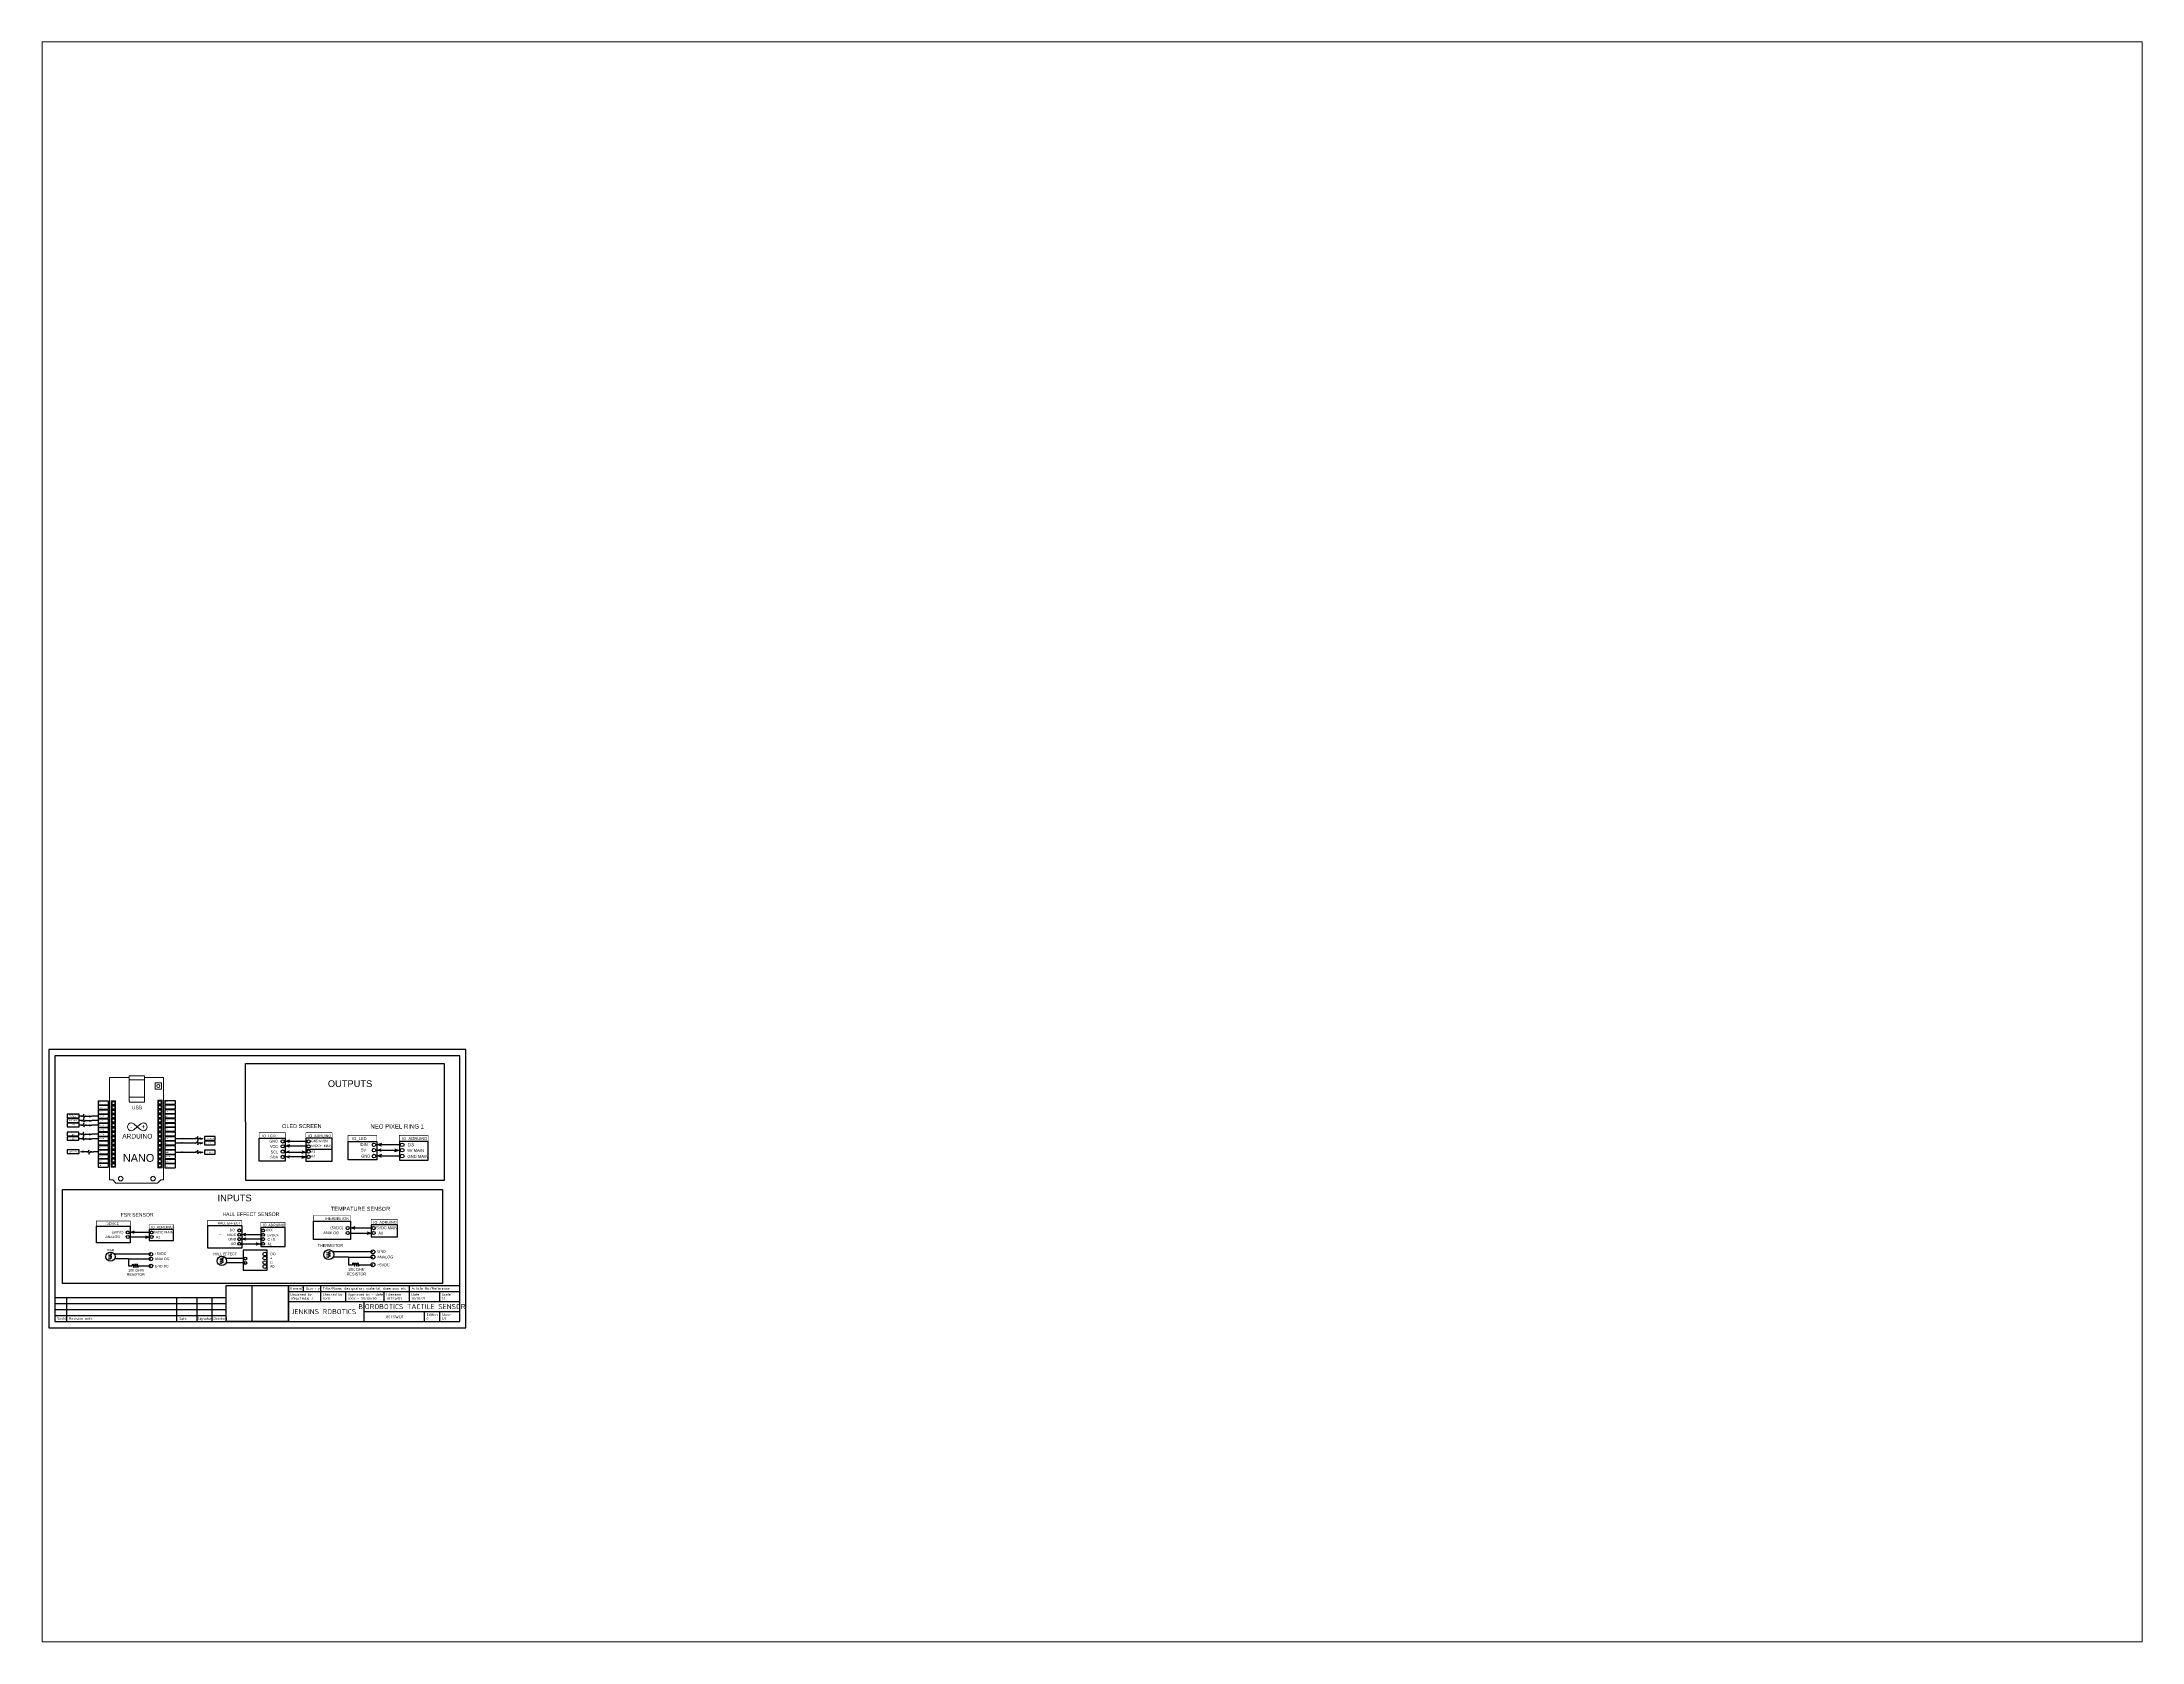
# Paper-space layout 'Layout1' of a CAD drawing. Header units: inches. Extents: x 1.05 to 9.45, y 0.8 to 7.2.
# The model-space entities are those that its viewports show. They can reach past a viewport. Long polylines and large blocks are cut down to what shows.
import ezdxf
from ezdxf.enums import TextEntityAlignment as Align

# ---------------------------------------------------------------- set-up
doc = ezdxf.new("R2010")
doc.units = ezdxf.units.IN
doc.header["$MEASUREMENT"] = 0
for name, pattern in [('ACAD_ISO03W100', [30, 12, -18]), ('DOTS', [0.1, 0.05, -0.05]), ('HIDDEN', [0.375, 0.25, -0.125])]:
    doc.linetypes.add(name, pattern=pattern)
for name, color, linetype in [('COMPONETS', 7, 'Continuous'), ('template', 7, 'Continuous'), ('used io', 7, 'Continuous')]:
    doc.layers.add(name, color=color, linetype=linetype)
doc.styles.add('ISO Proportional', font='isocp.shx')
doc.styles.get("Standard").update_dxf_attribs({"font": 'Arial.ttf'})
picture_1 = doc.add_image_def('image1.png', size_in_pixel=(800, 801))

# ---------------------------------------------------------------- blocks, each defined once
blk = doc.blocks.new('Title Block')
at = {"linetype": 'ACAD_ISO03W100'}
blk.add_lwpolyline([(19.82, 0.5), (14.68, 0.5), (14.68, 3.5), (19.82, 3.5)], close=True, dxfattribs=at)
at = {"layer": 'template'}
for p, q in [((34.5, 23), (0, 23)), ((0, 23), (0, 0)), ((34.5, 0), (34.5, 23)), ((0.5, 22.5), (0.5, 0.5)), ((34, 22.5), (0.5, 22.5)), ((33, 22.5), (1.5, 22.5)), ((34, 0.5), (34, 22.5)), ((19.82, 3.5), (34, 3.5)), ((19.82, 3), (19.82, 3.5)), ((21.07, 3), (21.07, 3.5)), ((22.49, 3), (22.49, 3.5)), ((29.83, 3), (29.83, 3.5)), ((0.5, 2.5), (14.68, 2.5)), ((0.5, 2), (14.68, 2)), ((1.5, 0.5), (1.5, 2.5)), ((10.59, 0.5), (10.59, 2.5)), ((12.26, 0.5), (12.26, 2.5)), ((13.51, 0.5), (13.51, 2.5)), ((14.68, 0.5), (14.68, 2.5)), ((19.82, 3), (34, 3)), ((19.82, 0.5), (19.82, 3)), ((19.82, 2.17), (34, 2.17)), ((22.49, 2.17), (22.49, 3)), ((24.57, 2.17), (24.57, 3)), ((26.08, 0.5), (26.08, 2.17)), ((27.74, 2.17), (27.74, 3)), ((29.83, 2.17), (29.83, 3)), ((32.33, 2.17), (32.33, 3)), ((0, 0), (34.5, 0)), ((0.5, 1.5), (14.68, 1.5)), ((0.5, 1), (14.68, 1)), ((0.5, 0.5), (34, 0.5)), ((26.08, 1.33), (34, 1.33)), ((31.08, 0.5), (31.08, 1.33)), ((32.33, 0.5), (32.33, 1.33))]:
    blk.add_line(p, q, dxfattribs=at)
at = {"layer": 'template', "style": 'ISO Proportional'}
for s, height, p in [('Itemref', 0.209, (19.99, 3.25)), ('Designed by', 0.2085, (19.99, 2.75)), ('Quantity', 0.209, (21.24, 3.25)), ('Title/Name, designation, material, dimension etc', 0.2085, (22.66, 3.25)), ('Checked by', 0.209, (22.66, 2.75)), ('Approved by - date', 0.2085, (24.74, 2.75)), ('Filename', 0.209, (27.91, 2.75)), ('Article No./Reference', 0.2085, (30, 3.25)), ('Date', 0.209, (30, 2.75)), ('Scale', 0.209, (32.5, 2.75)), ('RevNo', 0.209, (0.67, 0.75)), ('Revision note', 0.2085, (1.67, 0.75)), ('Date', 0.209, (10.76, 0.75)), ('Signature', 0.209, (12.29, 0.75)), ('Checked', 0.209, (13.6, 0.75)), ('Edition', 0.209, (31.25, 1.08)), ('Sheet', 0.209, (32.5, 1.08))]:
    blk.add_text(s, height=height, dxfattribs=at).set_placement(p, align=Align.MIDDLE_LEFT)
at = {"layer": 'template', "style": 'ISO Proportional', "flags": 8}
for tag, p in [('DESIGNED_BY', (19.99, 2.42)), ('CHECKED_BY', (22.66, 2.42)), ('APPROVED_BY_DATE', (24.74, 2.42)), ('FILENAME', (27.91, 2.42)), ('DATE', (30, 2.42)), ('SCALE', (32.5, 2.42)), ('EDITION', (31.25, 0.75)), ('SHEET', (32.5, 0.75))]:
    blk.add_attdef(tag, text='', height=0.209, dxfattribs=at).set_placement(p, align=Align.MIDDLE_LEFT)
for tag, height, p in [('TITLE', 0.417, (30.04, 1.75)), ('OWNER', 0.417, (22.71, 1.37)), ('DRAWING_NUMBER', 0.25, (28.58, 0.92))]:
    blk.add_attdef(tag, text='', height=height, dxfattribs=at).set_placement(p, align=Align.MIDDLE)
at = {"linetype": 'ACAD_ISO03W100'}
image = blk.add_image(picture_1, insert=(16.82, 0.5), size_in_units=(3, 3), dxfattribs=at)
image.dxf.flags = 7
blk = doc.blocks.new('I2C')
at = {"lineweight": 5}
for points in [[(-1.25, 0), (1.25, 0), (1.25, 2.5), (-1.25, 2.5)], [(-0.75, 0.5), (0.75, 0.5), (0.75, 2), (-0.75, 2)]]:
    blk.add_lwpolyline(points, close=True, dxfattribs=at)
blk = doc.blocks.new('ARDUINO NANO IO')
at = {"layer": 'used io'}
h = blk.add_hatch(color=0, dxfattribs=at)
h.dxf.hatch_style = 1
h.paths.add_polyline_path([(0.03, 3.95), (-0.14, 4.02), (-0.11, 3.95), (-0.14, 3.89)])
h = blk.add_hatch(color=256, dxfattribs=at)
h.dxf.hatch_style = 1
h.paths.add_polyline_path([(0.04, 5.09), (-0.13, 5.15), (-0.1, 5.09), (-0.13, 5.03)])
h = blk.add_hatch(color=256, dxfattribs=at)
h.dxf.hatch_style = 1
h.paths.add_polyline_path([(0.04, 4.81), (-0.13, 4.87), (-0.1, 4.81), (-0.13, 4.75)])
h = blk.add_hatch(color=0, dxfattribs=at)
h.dxf.hatch_style = 1
h.paths.add_polyline_path([(0.04, 4.53), (-0.13, 4.59), (-0.1, 4.53), (-0.13, 4.47)])
h = blk.add_hatch(color=0, dxfattribs=at)
h.dxf.hatch_style = 1
h.paths.add_polyline_path([(-0.66, 2.84), (-0.49, 2.77), (-0.52, 2.84), (-0.49, 2.9)])
h = blk.add_hatch(color=0, dxfattribs=at)
h.dxf.hatch_style = 1
h.paths.add_polyline_path([(0.03, 3.67), (-0.14, 3.74), (-0.11, 3.67), (-0.14, 3.61)])
h = blk.add_hatch(color=256, dxfattribs=at)
h.dxf.hatch_style = 1
h.paths.add_polyline_path([(7.04, 3.68), (6.86, 3.75), (6.89, 3.68), (6.86, 3.62)])
h = blk.add_hatch(color=256, dxfattribs=at)
h.dxf.hatch_style = 1
h.paths.add_polyline_path([(7.04, 3.4), (6.86, 3.46), (6.89, 3.4), (6.86, 3.33)])
h = blk.add_hatch(color=0, dxfattribs=at)
h.dxf.hatch_style = 1
h.paths.add_polyline_path([(7.04, 2.82), (6.86, 2.88), (6.89, 2.82), (6.86, 2.75)])
at = {"layer": 'template', "lineweight": 5}
for p, q in [((2.38, 7.38), (3.36, 7.38)), ((2.38, 6.29), (3.36, 6.29)), ((2.68, 4.6), (2.9, 4.42)), ((2.68, 4.23), (2.9, 4.42)), ((3.13, 4.6), (2.9, 4.42)), ((3.13, 4.23), (2.9, 4.42))]:
    blk.add_line(p, q, dxfattribs=at)
at = {"layer": 'template', "linetype": 'Continuous'}
for p, q in [((0.42, 6.06), (1.05, 6.06)), ((0.42, 6.06), (0.42, 5.81)), ((0.42, 5.81), (1.05, 5.81)), ((0.42, 5.78), (0.42, 5.53)), ((0.42, 5.78), (1.05, 5.78)), ((0.42, 5.53), (1.05, 5.53)), ((0.42, 5.5), (0.42, 5.25)), ((0.42, 5.5), (1.05, 5.5)), ((1.05, 6.06), (1.05, 5.81)), ((1.05, 5.78), (1.05, 5.53)), ((1.05, 5.5), (1.05, 5.25)), ((4.64, 6.09), (5.28, 6.09)), ((4.64, 6.09), (4.64, 5.84)), ((4.64, 5.84), (5.28, 5.84)), ((4.64, 5.81), (4.64, 5.55)), ((4.64, 5.81), (5.28, 5.81)), ((4.64, 5.55), (5.28, 5.55)), ((4.64, 5.52), (4.64, 5.27)), ((4.64, 5.52), (5.28, 5.52)), ((5.28, 6.09), (5.28, 5.84)), ((5.28, 5.81), (5.28, 5.55)), ((5.28, 5.52), (5.28, 5.27)), ((0.42, 5.25), (1.05, 5.25)), ((0.42, 5.21), (1.05, 5.21)), ((0.42, 5.21), (0.42, 4.96)), ((0.42, 4.96), (1.05, 4.96)), ((0.42, 4.93), (0.42, 4.68)), ((0.42, 4.93), (1.05, 4.93)), ((0.42, 4.68), (1.05, 4.68)), ((0.42, 4.65), (0.42, 4.4)), ((0.42, 4.65), (1.05, 4.65)), ((0.42, 4.4), (1.05, 4.4)), ((0.42, 4.37), (1.05, 4.37)), ((0.42, 4.37), (0.42, 4.12)), ((0.42, 4.12), (1.05, 4.12)), ((0.42, 4.09), (0.42, 3.84)), ((0.42, 4.09), (1.05, 4.09)), ((1.05, 5.21), (1.05, 4.96)), ((1.05, 4.93), (1.05, 4.68)), ((1.05, 4.65), (1.05, 4.4)), ((1.05, 4.37), (1.05, 4.12)), ((1.05, 4.09), (1.05, 3.84)), ((4.64, 5.27), (5.28, 5.27)), ((4.64, 5.23), (5.28, 5.23)), ((4.64, 5.23), (4.64, 4.98)), ((4.64, 4.98), (5.28, 4.98)), ((4.64, 4.95), (4.64, 4.69)), ((4.64, 4.95), (5.28, 4.95)), ((4.64, 4.69), (5.28, 4.69)), ((4.64, 4.66), (5.28, 4.66)), ((4.64, 4.66), (4.64, 4.41)), ((4.64, 4.41), (5.28, 4.41)), ((4.64, 4.39), (4.64, 4.14)), ((4.64, 4.39), (5.28, 4.39)), ((4.64, 4.14), (5.28, 4.14)), ((4.64, 4.11), (4.64, 3.85)), ((4.64, 4.11), (5.28, 4.11)), ((5.28, 5.23), (5.28, 4.98)), ((5.28, 4.95), (5.28, 4.69)), ((5.28, 4.66), (5.28, 4.41)), ((5.28, 4.39), (5.28, 4.14)), ((5.28, 4.11), (5.28, 3.85)), ((0.42, 3.84), (1.05, 3.84)), ((0.42, 3.81), (0.42, 3.56)), ((0.42, 3.81), (1.05, 3.81)), ((0.42, 3.56), (1.05, 3.56)), ((0.42, 3.56), (1.05, 3.56)), ((0.42, 3.53), (0.42, 3.28)), ((0.42, 3.53), (1.05, 3.53)), ((0.42, 3.28), (1.05, 3.28)), ((0.42, 3.25), (1.05, 3.25)), ((0.42, 3.25), (0.42, 3)), ((0.42, 3), (1.05, 3)), ((0.42, 2.96), (0.42, 2.71)), ((0.42, 2.96), (1.05, 2.96)), ((0.42, 2.71), (1.05, 2.71)), ((0.42, 2.68), (0.42, 2.43)), ((0.42, 2.68), (1.05, 2.68)), ((1.05, 3.81), (1.05, 3.56)), ((1.05, 3.53), (1.05, 3.28)), ((1.05, 3.25), (1.05, 3)), ((1.05, 2.96), (1.05, 2.71)), ((1.05, 2.68), (1.05, 2.43)), ((4.64, 3.85), (5.28, 3.85)), ((4.64, 3.82), (5.28, 3.82)), ((4.64, 3.82), (4.64, 3.56)), ((4.64, 3.56), (5.28, 3.56)), ((4.64, 3.53), (4.64, 3.28)), ((4.64, 3.53), (5.28, 3.53)), ((4.64, 3.28), (5.28, 3.28)), ((4.64, 3.25), (4.64, 2.99)), ((4.64, 3.25), (5.28, 3.25)), ((4.64, 2.99), (5.28, 2.99)), ((4.64, 2.96), (5.28, 2.96)), ((4.64, 2.96), (4.64, 2.7)), ((4.64, 2.7), (5.28, 2.7)), ((4.64, 2.67), (5.28, 2.67)), ((4.64, 2.67), (4.64, 2.42)), ((5.28, 3.82), (5.28, 3.56)), ((5.28, 3.53), (5.28, 3.28)), ((5.28, 3.25), (5.28, 2.99)), ((5.28, 2.96), (5.28, 2.7)), ((5.28, 2.67), (5.28, 2.42)), ((0.42, 2.43), (1.05, 2.43)), ((0.42, 2.4), (1.05, 2.4)), ((0.42, 2.4), (0.42, 2.15)), ((0.42, 2.15), (1.05, 2.15)), ((0.42, 2.12), (0.42, 1.87)), ((0.42, 2.12), (1.05, 2.12)), ((0.42, 1.87), (1.05, 1.87)), ((1.05, 2.4), (1.05, 2.15)), ((1.05, 2.12), (1.05, 1.87)), ((4.64, 2.42), (5.28, 2.42)), ((4.64, 2.38), (5.28, 2.38)), ((4.64, 2.38), (4.64, 2.13)), ((4.64, 2.13), (5.28, 2.13)), ((4.64, 2.1), (4.64, 1.84)), ((4.64, 2.1), (5.28, 2.1)), ((4.64, 1.84), (5.28, 1.84)), ((5.28, 2.38), (5.28, 2.13)), ((5.28, 2.1), (5.28, 1.84))]:
    blk.add_line(p, q, dxfattribs=at)
at = {"layer": 'template', "lineweight": 9}
blk.add_lwpolyline([(4.56, 7.54), (3.36, 7.54), (3.36, 7.64), (2.38, 7.64), (2.38, 7.54), (1.15, 7.54), (1.15, 1.07), (1.35, 1.07), (1.55, 0.86), (4.18, 0.86), (4.39, 1.07), (4.56, 1.07), (4.56, 7.54)], dxfattribs=at)
at = {"layer": 'template', "lineweight": 5}
blk.add_lwpolyline([(2.38, 7.54), (2.38, 6.03, 0.414214), (2.44, 5.97), (3.3, 5.97, 0.414214), (3.36, 6.03), (3.36, 7.54)], format="xyb", dxfattribs=at)
blk.add_lwpolyline([(4.03, 7.2), (4.03, 6.8), (4.43, 6.8), (4.43, 7.2)], close=True, dxfattribs=at)
for centre, radius in [((4.23, 7), 0.0983), ((1.85, 1.15), 0.147), ((3.89, 1.15), 0.147)]:
    blk.add_circle(centre, radius, dxfattribs=at)
for centre, start, end in [((2.52, 4.42), 50, 310), ((3.28, 4.42), 230, 130)]:
    blk.add_arc(centre, 0.246, start, end, dxfattribs=at)
at = {"layer": 'used io'}
for p, q in [((-0.63, 5.09), (-0.76, 5.09)), ((-0.63, 4.81), (-0.76, 4.81)), ((-0.33, 5.09), (0.04, 5.09)), ((-0.33, 4.81), (0.04, 4.81)), ((0.04, 5.09), (-0.13, 5.03)), ((0.04, 4.81), (-0.13, 4.75)), ((0.43, 5.09), (0.04, 5.09)), ((0.43, 4.81), (0.04, 4.81)), ((5.27, 3.68), (6.55, 3.68)), ((5.27, 3.4), (6.55, 3.4)), ((6.86, 3.68), (7.04, 3.68)), ((7.04, 3.68), (6.86, 3.62)), ((6.86, 3.4), (7.04, 3.4)), ((7.04, 3.4), (6.86, 3.33))]:
    blk.add_line(p, q, dxfattribs=at)
at = {"layer": 'used io', "color": 0}
for p, q in [((-0.63, 4.53), (-0.76, 4.53)), ((-0.33, 4.53), (0.04, 4.53)), ((0.04, 4.53), (-0.13, 4.47)), ((0.43, 4.53), (0.04, 4.53)), ((-0.64, 3.95), (-0.78, 3.95)), ((-0.64, 3.67), (-0.78, 3.67)), ((-0.66, 2.84), (-0.49, 2.9)), ((-0.3, 2.84), (-0.66, 2.84)), ((-0.34, 3.95), (0.03, 3.95)), ((-0.34, 3.67), (0.03, 3.67)), ((0.03, 3.95), (-0.14, 3.89)), ((0.03, 3.67), (-0.14, 3.61)), ((0, 2.84), (0.14, 2.84)), ((0.42, 3.95), (0.03, 3.95)), ((0.42, 3.67), (0.03, 3.67)), ((0.44, 2.84), (0.14, 2.84)), ((5.27, 2.82), (6.55, 2.82)), ((6.86, 2.82), (7.04, 2.82)), ((7.04, 2.82), (6.86, 2.75))]:
    blk.add_line(p, q, dxfattribs=at)
at = {"layer": 'used io', "linetype": 'Continuous'}
for p, q in [((-0.58, 5.09), (-0.54, 5.09)), ((-0.58, 4.81), (-0.54, 4.81)), ((-0.48, 5.22), (-0.54, 5.09)), ((-0.48, 4.94), (-0.54, 4.81)), ((-0.48, 5.09), (-0.48, 5.22)), ((-0.48, 5.09), (-0.48, 4.99)), ((-0.48, 4.99), (-0.42, 5.09)), ((-0.48, 4.81), (-0.48, 4.94)), ((-0.48, 4.81), (-0.48, 4.71)), ((-0.48, 4.71), (-0.42, 4.81)), ((-0.42, 5.09), (-0.38, 5.09)), ((-0.42, 4.81), (-0.38, 4.81)), ((6.6, 3.68), (6.64, 3.68)), ((6.6, 3.4), (6.64, 3.4)), ((6.71, 3.82), (6.64, 3.68)), ((6.71, 3.53), (6.64, 3.4)), ((6.71, 3.68), (6.71, 3.82)), ((6.71, 3.68), (6.71, 3.58)), ((6.71, 3.58), (6.76, 3.68)), ((6.71, 3.4), (6.71, 3.53)), ((6.71, 3.4), (6.71, 3.29)), ((6.71, 3.29), (6.76, 3.4)), ((6.71, 3.4), (6.71, 3.29)), ((6.71, 3.29), (6.76, 3.4)), ((6.76, 3.68), (6.81, 3.68)), ((6.76, 3.4), (6.81, 3.4))]:
    blk.add_line(p, q, dxfattribs=at)
at = {"layer": 'used io', "color": 0, "linetype": 'Continuous'}
for p, q in [((-0.58, 4.53), (-0.54, 4.53)), ((-0.49, 4.09), (-0.56, 3.95)), ((-0.48, 4.66), (-0.54, 4.53)), ((-0.49, 3.95), (-0.49, 4.09)), ((-0.48, 4.53), (-0.48, 4.66)), ((-0.48, 4.53), (-0.48, 4.42)), ((-0.48, 4.42), (-0.42, 4.53)), ((-0.42, 4.53), (-0.38, 4.53)), ((-0.59, 3.95), (-0.56, 3.95)), ((-0.59, 3.67), (-0.56, 3.67)), ((-0.49, 3.8), (-0.56, 3.67)), ((-0.49, 3.95), (-0.49, 3.85)), ((-0.49, 3.85), (-0.44, 3.95)), ((-0.49, 3.67), (-0.49, 3.8)), ((-0.49, 3.67), (-0.49, 3.57)), ((-0.49, 3.57), (-0.44, 3.67)), ((-0.44, 3.95), (-0.39, 3.95)), ((-0.44, 3.67), (-0.39, 3.67)), ((-0.2, 2.84), (-0.25, 2.84)), ((-0.15, 2.94), (-0.2, 2.84)), ((-0.15, 2.84), (-0.15, 2.94)), ((-0.15, 2.84), (-0.15, 2.7)), ((-0.15, 2.7), (-0.08, 2.84)), ((-0.05, 2.84), (-0.08, 2.84)), ((6.6, 2.82), (6.64, 2.82)), ((6.71, 2.95), (6.64, 2.82)), ((6.71, 2.82), (6.71, 2.95)), ((6.71, 2.82), (6.71, 2.71)), ((6.71, 2.71), (6.76, 2.82)), ((6.76, 2.82), (6.81, 2.82))]:
    blk.add_line(p, q, dxfattribs=at)
at = {"layer": 'used io', "color": 0, "linetype": 'DOTS'}
for points in [[(-1.53, 3.85), (-0.78, 3.85), (-0.78, 4.08), (-1.53, 4.08)], [(-1.52, 4.42), (-0.76, 4.42), (-0.76, 4.65), (-1.52, 4.65)], [(-1.53, 3.57), (-0.78, 3.57), (-0.78, 3.79), (-1.53, 3.79)], [(-1.52, 2.73), (-0.76, 2.73), (-0.76, 2.96), (-1.52, 2.96)], [(7.14, 2.7), (7.81, 2.7), (7.81, 2.94), (7.14, 2.94)]]:
    blk.add_lwpolyline(points, close=True, dxfattribs=at)
at = {"layer": 'used io', "linetype": 'DOTS'}
for points in [[(-1.52, 4.98), (-0.76, 4.98), (-0.76, 5.21), (-1.52, 5.21)], [(-1.52, 4.7), (-0.76, 4.7), (-0.76, 4.93), (-1.52, 4.93)], [(7.14, 3.57), (7.81, 3.57), (7.81, 3.8), (7.14, 3.8)], [(7.14, 3.28), (7.81, 3.28), (7.81, 3.51), (7.14, 3.51)]]:
    blk.add_lwpolyline(points, close=True, dxfattribs=at)
at = {"layer": 'used io', "color": 0}
for centre, radius in [((-0.61, 3.95), 0.0249), ((-0.6, 4.53), 0.0249), ((-0.36, 3.95), 0.0249), ((-0.35, 4.53), 0.0249), ((-0.61, 3.67), 0.0249), ((-0.36, 3.67), 0.0249), ((-0.27, 2.84), 0.0249), ((-0.02, 2.84), 0.0249), ((6.58, 2.82), 0.0253), ((6.83, 2.82), 0.0253)]:
    blk.add_circle(centre, radius, dxfattribs=at)
at = {"layer": 'used io'}
for centre, radius in [((-0.6, 5.09), 0.0249), ((-0.6, 4.81), 0.0249), ((-0.35, 5.09), 0.0249), ((-0.35, 4.81), 0.0249), ((6.58, 3.68), 0.0253), ((6.58, 3.4), 0.0253), ((6.83, 3.68), 0.0253), ((6.83, 3.4), 0.0253)]:
    blk.add_circle(centre, radius, dxfattribs=at)
at = {"layer": 'template', "lineweight": 5}
for p, xscale, yscale, zscale, rotation in [((1.25, 5.92), 0.1112486933525578, 0.1112486933525578, 0.1112486933525578, 270), ((1.25, 5.64), 0.1112486933525578, 0.1112486933525578, 0.1112486933525578, 270), ((1.25, 5.37), 0.1112486933525578, 0.1112486933525578, 0.1112486933525578, 270), ((4.47, 5.95), -0.1135086948639108, 0.1135086948639108, 0.1135086948639108, 90), ((4.47, 5.67), -0.1135086948639108, 0.1135086948639108, 0.1135086948639108, 90), ((4.47, 5.38), -0.1135086948639108, 0.1135086948639108, 0.1135086948639108, 90), ((1.25, 5.09), 0.1112486933525578, 0.1112486933525578, 0.1112486933525578, 270), ((1.25, 4.81), 0.1112486933525578, 0.1112486933525578, 0.1112486933525578, 270), ((1.25, 4.53), 0.1112486933525578, 0.1112486933525578, 0.1112486933525578, 270), ((1.25, 4.25), 0.1112486933525578, 0.1112486933525578, 0.1112486933525578, 270), ((1.25, 3.98), 0.1112486933525578, 0.1112486933525578, 0.1112486933525578, 270), ((4.47, 5.1), -0.1135086948639108, 0.1135086948639108, 0.1135086948639108, 90), ((4.47, 4.82), -0.1135086948639108, 0.1135086948639108, 0.1135086948639108, 90), ((4.47, 4.53), -0.1135086948639108, 0.1135086948639108, 0.1135086948639108, 90), ((4.47, 4.25), -0.1135086948639108, 0.1135086948639108, 0.1135086948639108, 90), ((4.47, 3.96), -0.1135086948639108, 0.1135086948639108, 0.1135086948639108, 90), ((1.25, 3.7), 0.1112486933525578, 0.1112486933525578, 0.1112486933525578, 270), ((1.25, 3.4), 0.1112486933525578, 0.1112486933525578, 0.1112486933525578, 270), ((1.25, 3.12), 0.1112486933525578, 0.1112486933525578, 0.1112486933525578, 270), ((1.25, 2.84), 0.1112486933525578, 0.1112486933525578, 0.1112486933525578, 270), ((1.25, 2.57), 0.1112486933525578, 0.1112486933525578, 0.1112486933525578, 270), ((4.47, 3.68), -0.1135086948639108, 0.1135086948639108, 0.1135086948639108, 90), ((4.47, 3.4), -0.1135086948639108, 0.1135086948639108, 0.1135086948639108, 90), ((4.47, 3.11), -0.1135086948639108, 0.1135086948639108, 0.1135086948639108, 90), ((4.47, 2.83), -0.1135086948639108, 0.1135086948639108, 0.1135086948639108, 90), ((4.47, 2.55), -0.1135086948639108, 0.1135086948639108, 0.1135086948639108, 90), ((1.25, 2.29), 0.1112486933525578, 0.1112486933525578, 0.1112486933525578, 270), ((1.25, 2.01), 0.1112486933525578, 0.1112486933525578, 0.1112486933525578, 270), ((4.47, 2.26), -0.1135086948639108, 0.1135086948639108, 0.1135086948639108, 90), ((4.47, 1.98), -0.1135086948639108, 0.1135086948639108, 0.1135086948639108, 90)]:
    blk.add_blockref('I2C', p, dxfattribs=dict(at, xscale=xscale, yscale=yscale, zscale=zscale, rotation=rotation))
for s, height, p in [('USB', 0.227, (2.88, 5.64)), ('ARDUINO', 0.295, (2.9, 3.83)), ('-', 0.295, (2.52, 4.43)), ('+', 0.295, (3.28, 4.43)), ('NANO', 0.491, (2.98, 2.46))]:
    blk.add_text(s, height=height, dxfattribs=at).set_placement(p, align=Align.MIDDLE_CENTER)
at = {"layer": 'template', "linetype": 'Continuous', "attachment_point": 1}
for s, insert, char_height, width in [('D13', (0.46, 5.96), 0.0625, 0.6362), ('+3V3', (0.46, 5.68), 0.0625, 0.6362), ('AREF', (0.46, 5.4), 0.0625, 0.6362), ('D12', (4.68, 6), 0.0638, 0.6491), ('D11', (4.68, 5.71), 0.0638, 0.6491), ('D10', (4.68, 5.42), 0.0638, 0.6491), ('D14 / A0', (0.46, 5.12), 0.0625, 0.6362), ('D15 / A1', (0.46, 4.84), 0.0625, 0.6362), ('D16 / A2', (0.46, 4.56), 0.0625, 0.6362), ('D17 / A3', (0.46, 4.27), 0.0625, 0.6362), ('D18 / A4', (0.46, 3.99), 0.0625, 0.6362), ('D9', (4.68, 5.13), 0.0638, 0.6491), ('D8', (4.68, 4.85), 0.0638, 0.6491), ('D7', (4.68, 4.57), 0.0638, 0.6491), ('D6', (4.68, 4.3), 0.0638, 0.6491), ('D5', (4.68, 4.01), 0.0638, 0.6491), ('D19 / A5', (0.46, 3.71), 0.0625, 0.6362), ('A6', (0.46, 3.43), 0.0625, 0.6362), ('A7', (0.46, 3.15), 0.0625, 0.6362), ('+5V', (0.46, 2.87), 0.0625, 0.6362), ('GND', (4.68, 2.86), 0.0638, 0.6491), ('D4', (4.68, 3.72), 0.0638, 0.6491), ('D3', (4.68, 3.43), 0.0638, 0.6491), ('D2', (4.68, 3.15), 0.0638, 0.6491), ('RESET', (0.46, 2.59), 0.0625, 0.6362), ('GND', (0.46, 2.31), 0.0625, 0.6362), ('VIN', (0.46, 2.02), 0.0625, 0.6362), ('RESET', (4.68, 2.57), 0.0638, 0.6491), ('D0 / RX', (4.68, 2.29), 0.0638, 0.6491), ('D1 / TX', (4.68, 2), 0.0638, 0.6491)]:
    blk.add_mtext(s, dxfattribs=dict(at, insert=insert, char_height=char_height, width=width))
at = {"layer": 'used io', "linetype": 'DOTS', "attachment_point": 5}
for s, insert, char_height, width in [('THERMISTOR\\PSENSOR', (-1.13, 5.1), 0.0586, 0.8568), ('HALL EFFECT', (-1.13, 4.82), 0.0586, 0.8568), ('NEOPIXEL 2', (7.49, 3.69), 0.0596, 0.8713), ('NEOPIXEL 1', (7.49, 3.4), 0.0596, 0.8713)]:
    blk.add_mtext(s, dxfattribs=dict(at, insert=insert, char_height=char_height, width=width))
at = {"layer": 'used io', "color": 0, "linetype": 'DOTS', "attachment_point": 5}
for s, insert, char_height, width in [('LCD\\PSDA', (-1.15, 3.96), 0.0586, 0.8568), ('FSR', (-1.13, 4.54), 0.0586, 0.8568), ('5VDC + BUS', (-1.13, 2.84), 0.0586, 0.8568), ('LCD\\PSCL', (-1.15, 3.68), 0.0586, 0.8568), ('GND BUS', (7.49, 2.82), 0.0596, 0.8713)]:
    blk.add_mtext(s, dxfattribs=dict(at, insert=insert, char_height=char_height, width=width))
at = {"layer": 'used io', "linetype": 'Continuous', "char_height": 0.0508, "width": 0.7434, "attachment_point": 5}
for insert in [(5.7, 3.72), (5.7, 3.43)]:
    blk.add_mtext('XXX', dxfattribs=dict(at, insert=insert))
at = {"layer": 'used io', "color": 0, "linetype": 'Continuous', "insert": (5.7, 2.86), "char_height": 0.0508, "width": 0.7434, "attachment_point": 5}
blk.add_mtext('XXX', dxfattribs=at)
blk = doc.blocks.new('FSR')
at = {"layer": 'used io'}
h = blk.add_hatch(color=256, dxfattribs=at)
h.dxf.hatch_style = 1
h.paths.add_polyline_path([(2.56, 1.32), (2.79, 1.23), (2.75, 1.32), (2.79, 1.4)])
h = blk.add_hatch(color=256, dxfattribs=at)
h.dxf.hatch_style = 1
h.paths.add_polyline_path([(3.62, 1.07), (3.39, 1.16), (3.43, 1.07), (3.39, 0.99)])
at = {"linetype": 'ACAD_ISO03W100'}
for p, q in [((3.62, 1.32), (2.56, 1.32)), ((2.56, 1.07), (3.62, 1.07))]:
    blk.add_line(p, q, dxfattribs=at)
at = {"linetype": 'Continuous', "ltscale": 0.079}
for p, q in [((1.37, 0.07), (1.55, 0.12)), ((1.55, 0.02), (1.37, 0.07)), ((1.37, -0.03), (1.55, 0.02)), ((1.55, 0.12), (1.47, 0.14)), ((1.55, -0.08), (1.37, -0.03)), ((1.37, -0.14), (1.55, -0.08)), ((1.47, -0.17), (1.37, -0.14)), ((2.46, -0.14), (2.46, -0.53)), ((2.46, -0.14), (3.69, -0.14)), ((2.46, -0.53), (2.66, -0.53)), ((2.66, -0.53), (2.7, -0.42)), ((2.7, -0.42), (2.76, -0.61)), ((2.76, -0.61), (2.82, -0.42)), ((2.82, -0.42), (2.87, -0.61)), ((2.87, -0.61), (2.93, -0.42)), ((2.93, -0.42), (2.98, -0.61)), ((2.98, -0.61), (3, -0.53)), ((3, -0.53), (3.3, -0.53))]:
    blk.add_line(p, q, dxfattribs=at)
at = {"linetype": 'Continuous', "const_width": 0.0245}
for points in [[(0.69, 1.67), (2.56, 1.67), (2.56, 1.95), (0.69, 1.95)], [(4.93, 1.48), (3.6, 1.48), (3.6, 1.76), (4.93, 1.76)]]:
    blk.add_lwpolyline(points, close=True, dxfattribs=at)
for points in [[(0.69, 1.67), (2.56, 1.67), (2.56, 0.75), (0.69, 0.75)], [(4.93, 1.48), (3.6, 1.48), (3.6, 0.87), (4.93, 0.87)]]:
    blk.add_lwpolyline(points, close=True)
for centre in [(2.42, 1.32), (3.73, 1.32), (2.42, 1.07), (3.73, 1.07)]:
    blk.add_circle(centre, 0.0825)
at = {"linetype": 'Continuous', "ltscale": 0.079}
blk.add_circle((1.47, -0.02), 0.252, dxfattribs=at)
at = {"layer": 'COMPONETS', "linetype": 'Continuous', "ltscale": 0.079}
for p, q in [((3.69, 0.12), (1.68, 0.12)), ((2.46, -0.14), (1.69, -0.14)), ((3.3, -0.53), (3.69, -0.53))]:
    blk.add_line(p, q, dxfattribs=at)
for centre in [(3.69, 0.12), (3.69, -0.14), (3.69, -0.53)]:
    blk.add_circle(centre, 0.101, dxfattribs=at)
at = {"layer": 'used io'}
for p, q in [((2.56, 1.32), (2.79, 1.4)), ((3.62, 1.07), (3.39, 0.99))]:
    blk.add_line(p, q, dxfattribs=at)
at = {"char_height": 0.138}
for s, insert, width, attachment_point in [('(5VDC) ', (2.18, 1.4), 1.4588, 3), ('5VDC MAIN', (3.87, 1.4), 1.1664, 1), ('ANALOG', (1.19, 1.15), 1.2431, 1), ('A2', (3.97, 1.13), 1.0087, 1)]:
    blk.add_mtext(s, dxfattribs=dict(at, insert=insert, width=width, attachment_point=attachment_point))
at = {"linetype": 'Continuous'}
for tag, p in [('DEVICE', (1.23, 1.73)), ('IO_ADRUINO', (3.71, 1.54))]:
    blk.add_attdef(tag, p, '', height=0.135, dxfattribs=at)
at = {"layer": 'COMPONETS', "linetype": 'Continuous', "attachment_point": 1}
for s, insert, char_height, width in [('FSR', (1.29, 0.41), 0.138, 0.8425), ('+5VDC ', (3.91, 0.22), 0.138, 0.8425), ('\\pxqc;10K OHM\\PRESISTOR', (2.44, -0.7), 0.1377, 0.8425), ('ANALOG ', (3.91, -0.07), 0.138, 1.5021), ('GND DC ', (3.91, -0.47), 0.138, 0.8425)]:
    blk.add_mtext(s, dxfattribs=dict(at, insert=insert, char_height=char_height, width=width))
at = {"layer": 'COMPONETS', "linetype": 'ACAD_ISO03W100', "flags": 8}
blk.add_attdef('SENSOR NAME', (2.03, 2.19), '', height=0.2, dxfattribs=at)
blk = doc.blocks.new('HALL EFFECT')
at = {"layer": 'used io'}
h = blk.add_hatch(color=256, dxfattribs=at)
h.dxf.hatch_style = 1
h.paths.add_polyline_path([(1.87, 2.23), (2.1, 2.14), (2.06, 2.23), (2.1, 2.31)])
h = blk.add_hatch(color=256, dxfattribs=at)
h.dxf.hatch_style = 1
h.paths.add_polyline_path([(1.87, 1.99), (2.1, 1.9), (2.06, 1.99), (2.1, 2.07)])
h = blk.add_hatch(color=256, dxfattribs=at)
h.dxf.hatch_style = 1
h.paths.add_polyline_path([(2.88, 1.74), (2.64, 1.83), (2.68, 1.74), (2.64, 1.66)])
at = {"linetype": 'ACAD_ISO03W100'}
for p, q in [((1.82, 1.74), (2.88, 1.74)), ((2.93, 2.23), (1.87, 2.23)), ((2.93, 1.99), (1.87, 1.99))]:
    blk.add_line(p, q, dxfattribs=at)
at = {"linetype": 'Continuous', "ltscale": 0.079}
for p, q in [((0.68, 0.89), (0.86, 0.94)), ((0.86, 0.84), (0.68, 0.89)), ((0.68, 0.79), (0.86, 0.84)), ((0.86, 0.73), (0.68, 0.79)), ((0.68, 0.68), (0.86, 0.73)), ((0.78, 0.64), (0.68, 0.68)), ((0.86, 0.94), (0.78, 0.96))]:
    blk.add_line(p, q, dxfattribs=at)
at = {"linetype": 'Continuous', "const_width": 0.0245}
for points in [[(0, 2.74), (1.87, 2.74), (1.87, 3.02), (0, 3.02)], [(4.24, 2.63), (2.91, 2.63), (2.91, 2.91), (4.24, 2.91)]]:
    blk.add_lwpolyline(points, close=True, dxfattribs=at)
for points in [[(0, 2.74), (1.87, 2.74), (1.87, 1.5), (0, 1.5)], [(4.24, 2.63), (2.91, 2.63), (2.91, 1.58), (4.24, 1.58)]]:
    blk.add_lwpolyline(points, close=True)
for centre in [(1.73, 2.47), (1.73, 2.23), (3.04, 2.47), (3.04, 2.23), (1.73, 1.99), (1.73, 1.74), (3.04, 1.99), (3.04, 1.74)]:
    blk.add_circle(centre, 0.0825)
at = {"linetype": 'Continuous', "ltscale": 0.079}
blk.add_circle((0.78, 0.8), 0.252, dxfattribs=at)
at = {"layer": 'COMPONETS', "linetype": 'Continuous', "ltscale": 0.079}
for p, q in [((1.98, 0.93), (0.99, 0.93)), ((2.06, 0.69), (1.01, 0.69))]:
    blk.add_line(p, q, dxfattribs=at)
blk.add_lwpolyline([(3.27, 1.39), (1.94, 1.39), (1.94, 0.29), (3.27, 0.29)], close=True, dxfattribs=at)
for centre in [(3.13, 1.17), (3.13, 0.95), (3.13, 0.71), (3.13, 0.49)]:
    blk.add_circle(centre, 0.101, dxfattribs=at)
at = {"layer": 'COMPONETS'}
for centre in [(2.06, 0.93), (2.06, 0.69)]:
    blk.add_circle(centre, 0.0825, dxfattribs=at)
at = {"layer": 'used io'}
for p, q in [((1.87, 2.23), (2.1, 2.31)), ((1.87, 1.99), (2.1, 2.07)), ((2.88, 1.74), (2.64, 1.66))]:
    blk.add_line(p, q, dxfattribs=at)
for s, insert, char_height, width, attachment_point in [('\\pxi-3,l4,t4;+^I5VDC', (0.5, 2.3), 0.1377, 1.2431, 1), ('DO ', (1.49, 2.56), 0.138, 1.4588, 3), ('XXX', (3.18, 2.56), 0.138, 1.1664, 1), ('\\pxqr;GND', (0.32, 2.06), 0.138, 1.2431, 1), ('\\pxqr;AO', (0.5, 1.81), 0.138, 1.0539, 1), ('A1', (3.28, 1.79), 0.138, 1.0087, 1), ('5VDC+', (3.28, 2.28), 0.138, 1.0087, 1), ('GND ', (3.28, 2.04), 0.138, 1.0087, 1)]:
    blk.add_mtext(s, dxfattribs=dict(insert=insert, char_height=char_height, width=width, attachment_point=attachment_point))
at = {"linetype": 'Continuous'}
for tag, p in [('DEVICE', (0.55, 2.8)), ('IO_ADRUINO', (3.03, 2.7))]:
    blk.add_attdef(tag, p, '', height=0.135, dxfattribs=at)
at = {"layer": 'COMPONETS', "linetype": 'Continuous', "attachment_point": 1}
for s, insert, char_height, width in [('HALL EFFECT', (0.31, 1.25), 0.1377, 1.5107), ('DO ', (3.44, 1.25), 0.138, 0.8425), ('A0', (3.42, 0.57), 0.138, 0.8425), ('+ ', (3.42, 1.02), 0.138, 1.5021), ('G', (3.42, 0.78), 0.138, 0.8425)]:
    blk.add_mtext(s, dxfattribs=dict(at, insert=insert, char_height=char_height, width=width))
at = {"layer": 'COMPONETS', "linetype": 'ACAD_ISO03W100', "flags": 8}
blk.add_attdef('SENSOR NAME', (1.34, 3.26), '', height=0.2, dxfattribs=at)
blk = doc.blocks.new('THERMISTOR')
at = {"layer": 'used io'}
h = blk.add_hatch(color=256, dxfattribs=at)
h.dxf.hatch_style = 1
h.paths.add_polyline_path([(1.97, 1.66), (2.2, 1.57), (2.16, 1.66), (2.2, 1.74)])
h = blk.add_hatch(color=256, dxfattribs=at)
h.dxf.hatch_style = 1
h.paths.add_polyline_path([(3.03, 1.41), (2.8, 1.5), (2.84, 1.41), (2.8, 1.33)])
at = {"linetype": 'ACAD_ISO03W100'}
for p, q in [((3.03, 1.66), (1.97, 1.66)), ((1.97, 1.41), (3.03, 1.41))]:
    blk.add_line(p, q, dxfattribs=at)
at = {"linetype": 'Continuous', "ltscale": 0.079}
for p, q in [((0.78, 0.41), (0.96, 0.46)), ((0.96, 0.36), (0.78, 0.41)), ((0.78, 0.31), (0.96, 0.36)), ((0.96, 0.26), (0.78, 0.31)), ((0.78, 0.2), (0.96, 0.26)), ((0.88, 0.17), (0.78, 0.2)), ((0.96, 0.46), (0.88, 0.48)), ((1.87, 0.2), (1.87, -0.19)), ((1.87, 0.2), (3.1, 0.2)), ((1.87, -0.19), (2.08, -0.19)), ((2.08, -0.19), (2.11, -0.08)), ((2.11, -0.08), (2.17, -0.27)), ((2.17, -0.27), (2.23, -0.08)), ((2.23, -0.08), (2.29, -0.27)), ((2.29, -0.27), (2.34, -0.08)), ((2.34, -0.08), (2.39, -0.27)), ((2.39, -0.27), (2.41, -0.19)), ((2.41, -0.19), (2.72, -0.19))]:
    blk.add_line(p, q, dxfattribs=at)
at = {"linetype": 'Continuous', "const_width": 0.0245}
for points in [[(0.1, 2.01), (1.97, 2.01), (1.97, 2.29), (0.1, 2.29)], [(4.34, 1.82), (3.01, 1.82), (3.01, 2.1), (4.34, 2.1)]]:
    blk.add_lwpolyline(points, close=True, dxfattribs=at)
for points in [[(0.1, 2.01), (1.97, 2.01), (1.97, 1.09), (0.1, 1.09)], [(4.34, 1.82), (3.01, 1.82), (3.01, 1.21), (4.34, 1.21)]]:
    blk.add_lwpolyline(points, close=True)
for centre in [(1.83, 1.66), (1.83, 1.41), (3.14, 1.66), (3.14, 1.41)]:
    blk.add_circle(centre, 0.0825)
at = {"linetype": 'Continuous', "ltscale": 0.079}
blk.add_circle((0.88, 0.32), 0.252, dxfattribs=at)
at = {"layer": 'COMPONETS', "linetype": 'Continuous', "ltscale": 0.079}
for p, q in [((3.1, 0.46), (1.09, 0.46)), ((1.87, 0.2), (1.1, 0.2)), ((2.72, -0.19), (3.1, -0.19))]:
    blk.add_line(p, q, dxfattribs=at)
for centre in [(3.1, 0.46), (3.1, 0.2), (3.1, -0.19)]:
    blk.add_circle(centre, 0.101, dxfattribs=at)
at = {"layer": 'used io'}
for p, q in [((1.97, 1.66), (2.2, 1.74)), ((3.03, 1.41), (2.8, 1.33))]:
    blk.add_line(p, q, dxfattribs=at)
at = {"char_height": 0.138}
for s, insert, width, attachment_point in [('ANALOG', (0.6, 1.49), 1.2431, 1), ('(5VDC) ', (1.6, 1.74), 1.4588, 3), ('5VDC MAIN', (3.28, 1.74), 1.1664, 1), ('A0', (3.38, 1.47), 1.0087, 1)]:
    blk.add_mtext(s, dxfattribs=dict(at, insert=insert, width=width, attachment_point=attachment_point))
at = {"linetype": 'Continuous'}
for tag, p in [('DEVICE', (0.65, 2.07)), ('IO_ADRUINO', (3.13, 1.88))]:
    blk.add_attdef(tag, p, '', height=0.135, dxfattribs=at)
at = {"layer": 'COMPONETS', "linetype": 'Continuous', "attachment_point": 1}
for s, insert, char_height, width in [('THERMISTOR', (0.32, 0.85), 0.138, 0.8425), ('ANALOG ', (3.32, 0.27), 0.138, 1.5021), ('GND', (3.32, 0.56), 0.138, 0.8425), ('\\pxqc;10K OHM\\PRESISTOR', (1.85, -0.36), 0.1377, 0.8425), ('+5VDC \\P ', (3.32, -0.13), 0.138, 0.8425)]:
    blk.add_mtext(s, dxfattribs=dict(at, insert=insert, char_height=char_height, width=width))
at = {"layer": 'COMPONETS', "linetype": 'ACAD_ISO03W100', "flags": 8}
blk.add_attdef('SENSOR NAME', (1.44, 2.53), '', height=0.2, dxfattribs=at)
blk = doc.blocks.new('OLED SCREEN')
at = {"layer": 'used io'}
h = blk.add_hatch(color=256, dxfattribs=at)
h.dxf.hatch_style = 1
h.paths.add_polyline_path([(1.16, 2.09), (1.39, 2.01), (1.35, 2.09), (1.39, 2.18)])
h = blk.add_hatch(color=256, dxfattribs=at)
h.dxf.hatch_style = 1
h.paths.add_polyline_path([(1.16, 1.85), (1.39, 1.77), (1.35, 1.85), (1.39, 1.94)])
h = blk.add_hatch(color=256, dxfattribs=at)
h.dxf.hatch_style = 1
h.paths.add_polyline_path([(1.16, 1.56), (1.39, 1.48), (1.35, 1.56), (1.39, 1.65)])
h = blk.add_hatch(color=256, dxfattribs=at)
h.dxf.hatch_style = 1
h.paths.add_polyline_path([(1.16, 1.31), (1.39, 1.23), (1.35, 1.31), (1.39, 1.4)])
h = blk.add_hatch(color=256, dxfattribs=at)
h.dxf.hatch_style = 1
h.paths.add_polyline_path([(2.22, 1.56), (1.99, 1.65), (2.03, 1.56), (1.99, 1.48)])
h = blk.add_hatch(color=256, dxfattribs=at)
h.dxf.hatch_style = 1
h.paths.add_polyline_path([(2.22, 1.31), (1.99, 1.4), (2.03, 1.31), (1.99, 1.23)])
at = {"linetype": 'ACAD_ISO03W100'}
for p, q in [((2.22, 2.09), (1.13, 2.09)), ((2.22, 1.85), (1.13, 1.85)), ((1.13, 1.56), (2.22, 1.56)), ((2.22, 1.31), (1.13, 1.31))]:
    blk.add_line(p, q, dxfattribs=at)
at = {"linetype": 'Continuous', "ltscale": 0.079}
blk.add_line((2.2, 1.71), (3.54, 1.71), dxfattribs=at)
at = {"linetype": 'Continuous', "const_width": 0.0245}
for points in [[(-0.17, 2.26), (1.16, 2.26), (1.16, 2.54), (-0.17, 2.54)], [(3.54, 2.26), (2.2, 2.26), (2.2, 2.54), (3.54, 2.54)]]:
    blk.add_lwpolyline(points, close=True, dxfattribs=at)
for points in [[(-0.17, 2.26), (1.16, 2.26), (1.16, 1.1), (-0.17, 1.1)], [(3.54, 2.26), (2.2, 2.26), (2.2, 1.1), (3.54, 1.1)]]:
    blk.add_lwpolyline(points, close=True)
for centre in [(1.03, 2.1), (2.34, 2.1), (1.03, 1.85), (1.03, 1.58), (1.03, 1.31), (2.34, 1.85), (2.34, 1.58), (2.34, 1.31)]:
    blk.add_circle(centre, 0.0825)
at = {"layer": 'used io'}
for p, q in [((1.16, 2.09), (1.39, 2.18)), ((1.16, 1.85), (1.39, 1.94)), ((2.22, 1.56), (1.99, 1.48)), ((2.22, 1.31), (1.99, 1.23))]:
    blk.add_line(p, q, dxfattribs=at)
for s, insert, char_height, width, attachment_point in [('GNO', (0.79, 2.18), 0.138, 0.9964, 3), ('GND MAIN', (2.47, 2.18), 0.12, 0.8713, 1), ('VCC', (0.79, 1.91), 0.138, 1.2431, 3), ('5VDC+  MAIN', (2.47, 1.94), 0.1204, 1.0871, 1)]:
    blk.add_mtext(s, dxfattribs=dict(insert=insert, char_height=char_height, width=width, attachment_point=attachment_point))
for s, insert, char_height, attachment_point in [('SDA ', (0.79, 1.37), 0.138, 3), ('SCL', (0.79, 1.63), 0.138, 3), ('A5', (2.47, 1.64), 0.12, 1), ('A4 ', (2.47, 1.41), 0.12, 1)]:
    blk.add_mtext(s, dxfattribs=dict(insert=insert, char_height=char_height, attachment_point=attachment_point))
at = {"linetype": 'Continuous'}
for tag, p in [('IO_LCD', (0.01, 2.32)), ('IO_ADRUINO', (2.32, 2.32))]:
    blk.add_attdef(tag, p, '', height=0.135, dxfattribs=at)
at = {"linetype": 'ACAD_ISO03W100', "flags": 8}
blk.add_attdef('OLED SCREEN', (0.86, 2.85), '', height=0.2, dxfattribs=at)
blk = doc.blocks.new('RING LIGHT')
at = {"layer": 'used io'}
h = blk.add_hatch(color=256, dxfattribs=at)
h.dxf.hatch_style = 1
h.paths.add_polyline_path([(1.161, 2.095), (1.393, 2.01), (1.354, 2.095), (1.393, 2.18)])
h = blk.add_hatch(color=256, dxfattribs=at)
h.dxf.hatch_style = 1
h.paths.add_polyline_path([(1.142, 1.851), (1.374, 1.766), (1.335, 1.851), (1.374, 1.935)])
h = blk.add_hatch(color=256, dxfattribs=at)
h.dxf.hatch_style = 1
h.paths.add_polyline_path([(1.161, 1.576), (1.393, 1.491), (1.354, 1.576), (1.393, 1.66)])
h = blk.add_hatch(color=256, dxfattribs=at)
h.dxf.hatch_style = 1
h.paths.add_polyline_path([(2.203, 1.851), (1.972, 1.935), (2.011, 1.851), (1.972, 1.766)])
at = {"linetype": 'ACAD_ISO03W100'}
for p, q in [((2.222, 2.095), (1.161, 2.095)), ((1.161, 1.851), (2.203, 1.851)), ((2.222, 1.576), (1.161, 1.576))]:
    blk.add_line(p, q, dxfattribs=at)
at = {"linetype": 'Continuous', "const_width": 0.0245}
for points in [[(-0.173, 2.256), (1.161, 2.256), (1.161, 2.536), (-0.173, 2.536)], [(3.537, 2.256), (2.202, 2.256), (2.202, 2.536), (3.537, 2.536)]]:
    blk.add_lwpolyline(points, close=True, dxfattribs=at)
for points in [[(-0.173, 2.256), (1.161, 2.256), (1.161, 1.399), (-0.173, 1.399)], [(3.537, 2.256), (2.202, 2.256), (2.202, 1.385), (3.537, 1.385)]]:
    blk.add_lwpolyline(points, close=True)
for centre in [(1.027, 2.095), (2.337, 2.095), (1.027, 1.851), (1.027, 1.576), (2.337, 1.851), (2.337, 1.576)]:
    blk.add_circle(centre, 0.0825)
at = {"layer": 'used io'}
for p, q in [((1.161, 2.095), (1.393, 2.18)), ((1.161, 1.576), (1.393, 1.66)), ((2.203, 1.851), (1.972, 1.766))]:
    blk.add_line(p, q, dxfattribs=at)
at = {"char_height": 0.1377}
for s, insert, width, attachment_point in [('DIN.', (0.788, 2.179), 0.99638, 3), ('5V', (0.432, 1.923), 1.24314, 1), ('5V MAIN', (2.576, 1.907), 1.24314, 1), ('GND MAIN', (2.576, 1.629), 1.00866, 1)]:
    blk.add_mtext(s, dxfattribs=dict(at, insert=insert, width=width, attachment_point=attachment_point))
at = {"insert": (0.432, 1.644), "char_height": 0.1377, "attachment_point": 1}
blk.add_mtext('GND', dxfattribs=at)
at = {"linetype": 'ACAD_ISO03W100', "flags": 8}
blk.add_attdef('LED RING LIGHT', (0.862, 2.849), '', height=0.2, dxfattribs=at)
at = {"linetype": 'Continuous'}
for tag, p in [('IO_LED', (0.009, 2.317)), ('IO_ADRUINO', (2.319, 2.319))]:
    blk.add_attdef(tag, p, '', height=0.135, dxfattribs=at)
at = {"linetype": 'Continuous', "ltscale": 0.079}
blk.add_attdef('IO', (2.581, 2.025), '', height=0.163, dxfattribs=at)

msp = doc.modelspace()

# ---------------------------------------------------------------- linework, layer by layer
at = {"layer": 'template', "linetype": 'HIDDEN'}
for points in [[(16.28, 21.84), (32.69, 21.84), (32.7, 12.18), (16.29, 12.18)], [(1.12, 11.43), (32.55, 11.43), (32.56, 3.66), (1.13, 3.66)]]:
    msp.add_lwpolyline(points, close=True, dxfattribs=at)

# ---------------------------------------------------------------- block references
at = {"linetype": 'Continuous', "ltscale": 0.079, "xscale": 1.311041098919899, "yscale": 1.311041098919899, "zscale": 1.311041098919899}
msp.add_blockref('ARDUINO NANO IO', (3.52, 10.82), dxfattribs=at)
at = {"linetype": 'Continuous', "ltscale": 0.079}
ref = msp.add_blockref('RING LIGHT', (25.06, 11.38), dxfattribs=dict(at, xscale=1.786217213660297, yscale=1.786217213660297, zscale=1.786217213660297))
ref.add_attrib('LED RING LIGHT', 'NEO PIXEL RING 1', (26.6, 16.47), dxfattribs={"linetype": 'ACAD_ISO03W100', "height": 0.3572})
ref.add_attrib('IO_LED', 'IO_LED', (25.08, 15.52), dxfattribs={"linetype": 'Continuous', "height": 0.241})
ref.add_attrib('IO_ADRUINO', 'IO_ADRUINO', (29.21, 15.53), dxfattribs={"linetype": 'Continuous', "height": 0.241})
ref.add_attrib('IO', 'D3', (29.67, 15), dxfattribs={"linetype": 'Continuous', "ltscale": 0.079, "height": 0.29})
ref = msp.add_blockref('FSR', (2.9, 5.9), dxfattribs=dict(at, xscale=1.501203785858194, yscale=1.501203785858194, zscale=1.501203785858194))
ref.add_attrib('SENSOR NAME', 'FSR SENSOR', (5.94, 9.19), dxfattribs={"layer": 'COMPONETS', "linetype": 'ACAD_ISO03W100', "height": 0.3})
ref.add_attrib('IO_ADRUINO', 'IO_ADRUINO', (8.47, 8.22), dxfattribs={"linetype": 'Continuous', "height": 0.203})
ref.add_attrib('DEVICE', 'DEVICE', (4.75, 8.5), dxfattribs={"linetype": 'Continuous', "height": 0.203})
ref = msp.add_blockref('HALL EFFECT', (13.14, 4.32), dxfattribs=dict(at, xscale=1.509049749036059, yscale=1.509049749036059, zscale=1.509049749036059))
ref.add_attrib('DEVICE', 'HALL EFFECT ', (13.96, 8.55), dxfattribs={"linetype": 'Continuous', "height": 0.2037})
ref.add_attrib('IO_ADRUINO', 'IO_ADRUINO', (17.71, 8.39), dxfattribs={"linetype": 'Continuous', "height": 0.204})
ref.add_attrib('SENSOR NAME', 'HALL EFFECT SENSOR', (14.36, 9.24), dxfattribs={"layer": 'COMPONETS', "linetype": 'ACAD_ISO03W100', "height": 0.3018})
ref = msp.add_blockref('THERMISTOR', (21.72, 5.52), dxfattribs=dict(at, xscale=1.639935333478018, yscale=1.639935333478018, zscale=1.639935333478018))
ref.add_attrib('DEVICE', 'THERMISTOR', (22.78, 8.92), dxfattribs={"linetype": 'Continuous', "height": 0.221})
ref.add_attrib('IO_ADRUINO', 'IO_ADRUINO', (26.85, 8.61), dxfattribs={"linetype": 'Continuous', "height": 0.221})
ref.add_attrib('SENSOR NAME', 'TEMPATURE SENSOR', (23.34, 9.67), dxfattribs={"layer": 'COMPONETS', "linetype": 'ACAD_ISO03W100', "height": 0.328})
at = {"layer": 'COMPONETS', "linetype": 'Continuous', "ltscale": 0.079}
ref = msp.add_blockref('OLED SCREEN', (17.67, 11.99), dxfattribs=dict(at, xscale=1.629169105189531, yscale=1.629169105189531, zscale=1.629169105189531))
ref.add_attrib('XXX', 'OLED SCREEN', (19.3, 16.51), dxfattribs={"layer": '0', "linetype": 'ACAD_ISO03W100', "height": 0.3258})
ref.add_attrib('IO_LCD', 'IO_LCD', (17.64, 15.76), dxfattribs={"layer": '0', "linetype": 'Continuous', "height": 0.22})
ref.add_attrib('IO_ADRUINO', 'IO_ADRUINO', (21.45, 15.76), dxfattribs={"layer": '0', "linetype": 'Continuous', "height": 0.22})
at = {"layer": 'template', "linetype": 'Continuous', "ltscale": 0.079}
ref = msp.add_blockref('Title Block', (0, 0), dxfattribs=at)
ref.add_attrib('SCALE', '1:1', dxfattribs={"ltscale": 0.079, "height": 0.209, "style": 'ISO Proportional'}).set_placement((32.49, 2.41), align=Align.MIDDLE_LEFT)
ref.add_attrib('SHEET', '1/1', dxfattribs={"ltscale": 0.079, "height": 0.209, "style": 'ISO Proportional'}).set_placement((32.49, 0.75), align=Align.MIDDLE_LEFT)
ref.add_attrib('EDITION', '0', dxfattribs={"ltscale": 0.079, "height": 0.209, "style": 'ISO Proportional'}).set_placement((31.24, 0.75), align=Align.MIDDLE_LEFT)
ref.add_attrib('DATE', '10/01/21', dxfattribs={"ltscale": 0.079, "height": 0.209, "style": 'ISO Proportional'}).set_placement((29.99, 2.41), align=Align.MIDDLE_LEFT)
ref.add_attrib('TITLE', 'BIOROBOTICS TACTILE SENSOR', dxfattribs={"ltscale": 0.079, "height": 0.4171, "style": 'ISO Proportional'}).set_placement((30.03, 1.75), align=Align.MIDDLE)
ref.add_attrib('APPROVED_BY_DATE', 'XXX - 00/00/00', dxfattribs={"ltscale": 0.079, "height": 0.2085, "style": 'ISO Proportional'}).set_placement((24.74, 2.41), align=Align.MIDDLE_LEFT)
ref.add_attrib('DRAWING_NUMBER', 'JRTSWD1', dxfattribs={"ltscale": 0.079, "height": 0.25, "style": 'ISO Proportional'}).set_placement((28.57, 0.91), align=Align.MIDDLE)
ref.add_attrib('FILENAME', 'JRTSWD1', dxfattribs={"ltscale": 0.079, "height": 0.209, "style": 'ISO Proportional'}).set_placement((27.91, 2.41), align=Align.MIDDLE_LEFT)
ref.add_attrib('DESIGNED_BY', 'JONATHAN J', dxfattribs={"ltscale": 0.079, "height": 0.209, "style": 'ISO Proportional'}).set_placement((19.98, 2.41), align=Align.MIDDLE_LEFT)
ref.add_attrib('OWNER', 'JENKINS ROBOTICS', dxfattribs={"ltscale": 0.079, "height": 0.4171, "style": 'ISO Proportional'}).set_placement((22.74, 1.33), align=Align.MIDDLE)
ref.add_attrib('CHECKED_BY', 'XXX', dxfattribs={"ltscale": 0.079, "height": 0.209, "style": 'ISO Proportional'}).set_placement((22.65, 2.41), align=Align.MIDDLE_LEFT)

# ---------------------------------------------------------------- texts
at = {"layer": 'template', "char_height": 0.5511, "attachment_point": 3}
for s, insert in [('\\pxqc,t13;OUTPUTS ', (29.14, 20.46)), ('\\pxqc,t13;INPUTS ', (19.59, 11.01))]:
    msp.add_mtext_dynamic_manual_height_columns(s, width=8.4459, gutter_width=8.45, heights=[0], dxfattribs=dict(at, insert=insert))

psp = doc.layouts.get("Layout1")

# ---------------------------------------------------------------- viewports
at = {"layer": '0', "linetype": 'ACAD_ISO03W100'}
psp.add_viewport(center=(5.25, 4), size=(8.4, 6.4), view_center_point=(86.2846, 40.1736), view_height=132.338555, dxfattribs=at)

doc.saveas('drawing.dxf')
